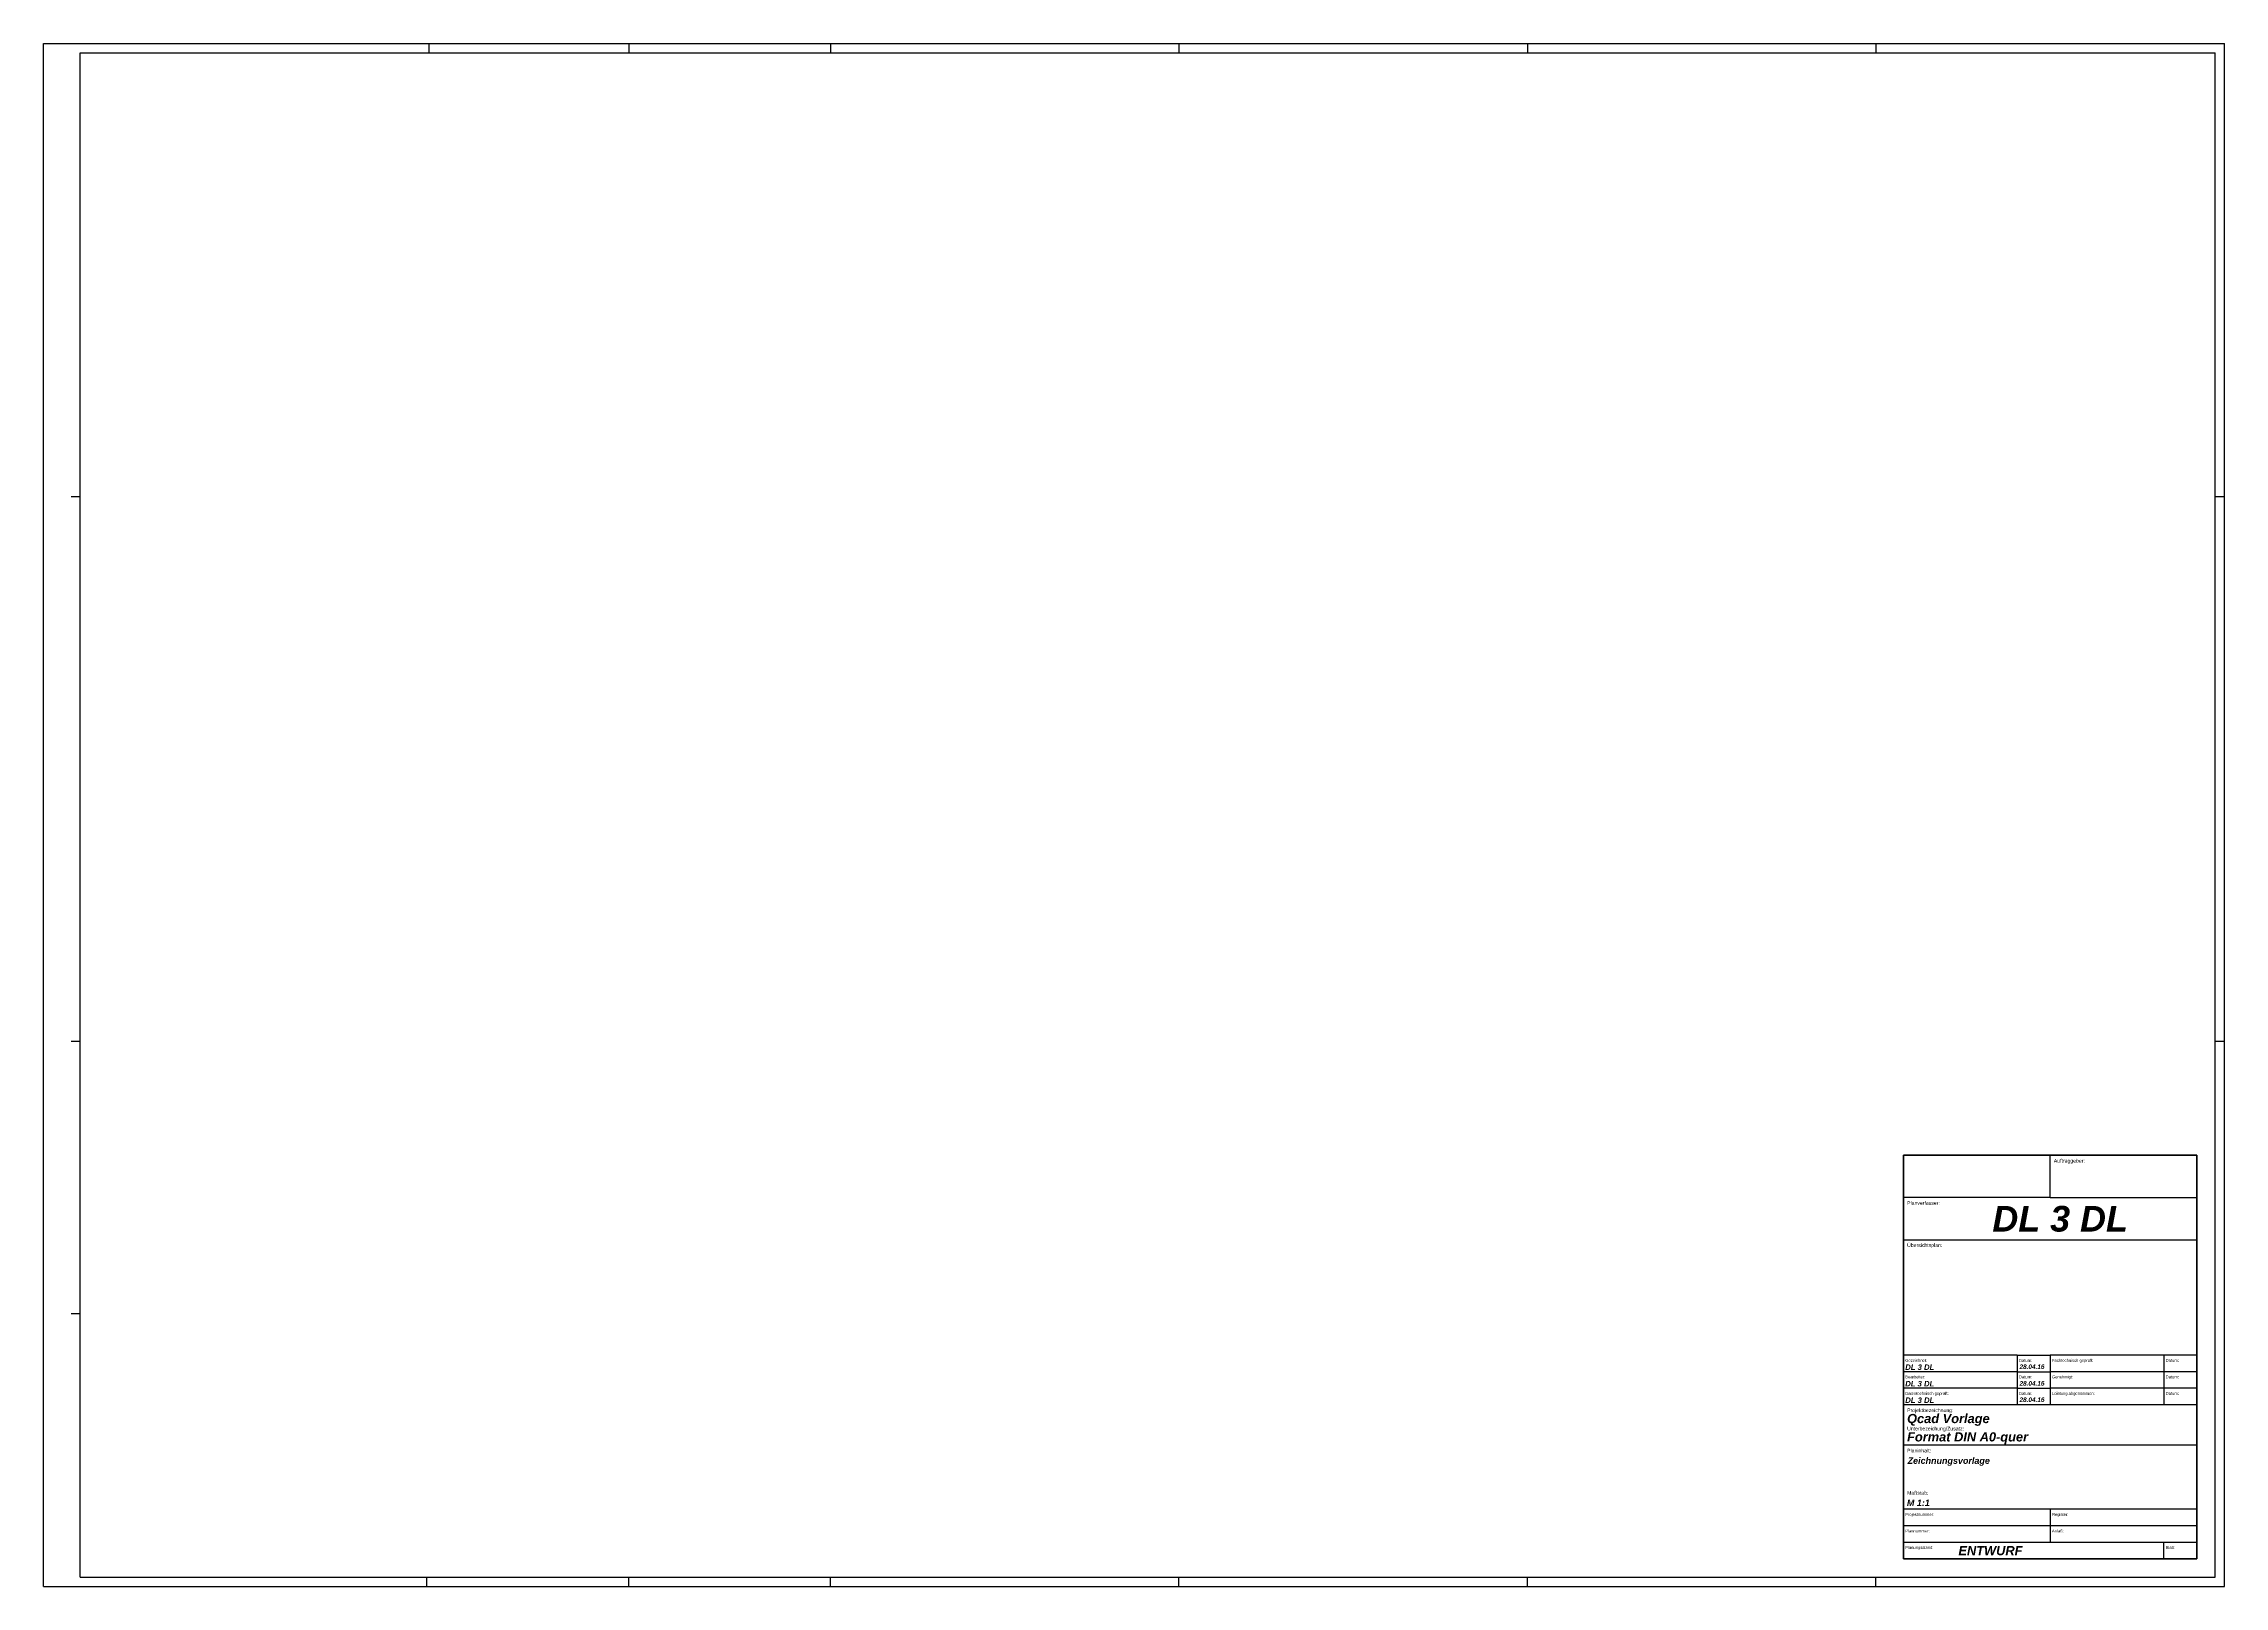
# Model space of a CAD drawing. Header units: millimetres. Extents: x 0 to 1189, y 0 to 841.
import ezdxf

# ---------------------------------------------------------------- set-up
doc = ezdxf.new("R2010")
doc.units = ezdxf.units.MM
for name, color, linetype, true_color in [('Blattrahmen Din A0', 5, 'Continuous', 0x0000ff), ('Faltung Lochung', 3, 'Continuous', 0x00ff00), ('Plankopf ausgefüllt', 94, 'Continuous', 0x008000), ('Plankopf Rahmen', 1, 'Continuous', 0xff0000), ('Plankopf Text Vorgabe', 5, 'Continuous', 0x0000ff)]:
    doc.layers.add(name, color=color, linetype=linetype, true_color=true_color)
doc.layers.add('Plankopf Rahmen 0.5', color=1, linetype='Continuous', lineweight=50, true_color=0xff0000)
doc.styles.add('textstyle0', font='')
doc.styles.add('textstyle1', font='')
doc.styles.add('textstyle10', font='')
doc.styles.add('textstyle11', font='')
doc.styles.add('textstyle12', font='')
doc.styles.add('textstyle13', font='')
doc.styles.add('textstyle14', font='')
doc.styles.add('textstyle15', font='')
doc.styles.add('textstyle16', font='')
doc.styles.add('textstyle17', font='')
doc.styles.add('textstyle18', font='')
doc.styles.add('textstyle19', font='')
doc.styles.add('textstyle2', font='')
doc.styles.add('textstyle20', font='')
doc.styles.add('textstyle21', font='')
doc.styles.add('textstyle22', font='')
doc.styles.add('textstyle23', font='')
doc.styles.add('textstyle24', font='')
doc.styles.add('textstyle25', font='')
doc.styles.add('textstyle26', font='')
doc.styles.add('textstyle27', font='')
doc.styles.add('textstyle28', font='')
doc.styles.add('textstyle29', font='')
doc.styles.add('textstyle3', font='')
doc.styles.add('textstyle30', font='')
doc.styles.add('textstyle31', font='')
doc.styles.add('textstyle32', font='')
doc.styles.add('textstyle33', font='')
doc.styles.add('textstyle34', font='')
doc.styles.add('textstyle35', font='')
doc.styles.add('textstyle36', font='')
doc.styles.add('textstyle4', font='')
doc.styles.add('textstyle5', font='')
doc.styles.add('textstyle6', font='')
doc.styles.add('textstyle7', font='')
doc.styles.add('textstyle8', font='')
doc.styles.add('textstyle9', font='')
doc.styles.get('textstyle0').set_extended_font_data('Liberation Sans')
doc.styles.get('textstyle1').set_extended_font_data('Liberation Sans')
doc.styles.get('textstyle10').set_extended_font_data('Liberation Sans')
doc.styles.get('textstyle11').set_extended_font_data('Liberation Sans')
doc.styles.get('textstyle12').set_extended_font_data('Liberation Sans', bold=True)
doc.styles.get('textstyle13').set_extended_font_data('Liberation Sans', bold=True)
doc.styles.get('textstyle14').set_extended_font_data('Liberation Sans', bold=True)
doc.styles.get('textstyle15').set_extended_font_data('Liberation Sans', bold=True)
doc.styles.get('textstyle16').set_extended_font_data('Liberation Sans', bold=True)
doc.styles.get('textstyle17').set_extended_font_data('Liberation Sans', bold=True)
doc.styles.get('textstyle18').set_extended_font_data('Liberation Sans', bold=True)
doc.styles.get('textstyle19').set_extended_font_data('Liberation Sans', bold=True)
doc.styles.get('textstyle2').set_extended_font_data('Liberation Sans')
doc.styles.get('textstyle20').set_extended_font_data('Liberation Sans', bold=True)
doc.styles.get('textstyle21').set_extended_font_data('Liberation Sans', bold=True)
doc.styles.get('textstyle22').set_extended_font_data('Liberation Sans', bold=True)
doc.styles.get('textstyle23').set_extended_font_data('Liberation Sans', bold=True)
doc.styles.get('textstyle24').set_extended_font_data('Liberation Sans')
doc.styles.get('textstyle25').set_extended_font_data('Liberation Sans')
doc.styles.get('textstyle26').set_extended_font_data('Liberation Sans')
doc.styles.get('textstyle27').set_extended_font_data('Liberation Sans')
doc.styles.get('textstyle28').set_extended_font_data('Liberation Sans')
doc.styles.get('textstyle29').set_extended_font_data('Liberation Sans')
doc.styles.get('textstyle3').set_extended_font_data('Liberation Sans')
doc.styles.get('textstyle30').set_extended_font_data('Liberation Sans')
doc.styles.get('textstyle31').set_extended_font_data('Liberation Sans')
doc.styles.get('textstyle32').set_extended_font_data('Liberation Sans')
doc.styles.get('textstyle33').set_extended_font_data('Liberation Sans')
doc.styles.get('textstyle34').set_extended_font_data('Liberation Sans')
doc.styles.get('textstyle35').set_extended_font_data('Liberation Sans')
doc.styles.get('textstyle36').set_extended_font_data('Liberation Sans')
doc.styles.get('textstyle4').set_extended_font_data('Liberation Sans')
doc.styles.get('textstyle5').set_extended_font_data('Liberation Sans')
doc.styles.get('textstyle6').set_extended_font_data('Liberation Sans')
doc.styles.get('textstyle7').set_extended_font_data('Liberation Sans')
doc.styles.get('textstyle8').set_extended_font_data('Liberation Sans')
doc.styles.get('textstyle9').set_extended_font_data('Liberation Sans')

msp = doc.modelspace()

# ---------------------------------------------------------------- linework, layer by layer
at = {"layer": 'Blattrahmen Din A0'}
for p, q in [((0, 0), (0, 841)), ((0, 841), (1189, 841)), ((20, 836), (1184, 836)), ((20, 5), (20, 836)), ((1184, 5), (1184, 836)), ((1189, 0), (1189, 841)), ((0, 0), (1189, 0)), ((20, 5), (1184, 5))]:
    msp.add_line(p, q, dxfattribs=at)
at = {"layer": 'Faltung Lochung'}
for p, q in [((210, 841), (210, 836)), ((319, 841), (319, 836)), ((429, 841), (429, 836)), ((619, 841), (619, 836)), ((809, 841), (809, 836)), ((999, 841), (999, 836)), ((20, 594), (15, 594)), ((1189, 594), (1184, 594)), ((20, 297), (15, 297)), ((1189, 297), (1184, 297)), ((20, 148.5), (15, 148.5)), ((209, 0), (209, 5)), ((319, 0), (319, 5)), ((429, 0), (429, 5)), ((619, 0), (619, 5)), ((809, 0), (809, 5)), ((999, 0), (999, 5))]:
    msp.add_line(p, q, dxfattribs=at)
at = {"layer": 'Plankopf Rahmen'}
for p, q in [((1014, 15), (1014, 235)), ((1014, 235), (1174, 235)), ((1094, 212), (1094, 235)), ((1174, 15), (1174, 235)), ((1094, 212), (1014, 212)), ((1094, 212), (1174, 212)), ((1014, 189), (1174, 189)), ((1076, 126), (1014, 126)), ((1076, 126), (1076, 99)), ((1076, 126), (1094, 126)), ((1156, 126), (1094, 126)), ((1094, 126), (1094, 99)), ((1174, 126), (1156, 126)), ((1156, 126), (1156, 99)), ((1076, 117), (1014, 117)), ((1076, 108), (1014, 108)), ((1076, 117), (1094, 117)), ((1076, 108), (1094, 108)), ((1156, 117), (1094, 117)), ((1156, 108), (1094, 108)), ((1174, 117), (1156, 117)), ((1174, 108), (1156, 108)), ((1174, 99), (1014, 99)), ((1174, 77), (1014, 77)), ((1094, 42), (1014, 42)), ((1174, 42), (1094, 42)), ((1094, 42), (1094, 24)), ((1094, 33), (1014, 33)), ((1174, 24), (1014, 24)), ((1174, 33), (1094, 33)), ((1156, 15), (1156, 24)), ((1174, 15), (1014, 15))]:
    msp.add_line(p, q, dxfattribs=at)
at = {"layer": 'Plankopf Rahmen 0.5'}
for p, q in [((1174, 235), (1014, 235)), ((1014, 235), (1014, 15)), ((1174, 15), (1174, 235)), ((1014, 15), (1014, 15)), ((1014, 15), (1174, 15)), ((1174, 15), (1174, 15))]:
    msp.add_line(p, q, dxfattribs=at)

# ---------------------------------------------------------------- texts
at = {"layer": 'Plankopf ausgefüllt', "attachment_point": 1}
for s, insert, char_height, style in [('\\fLiberation Sans|b1|i1|c0|p0;DL 3 DL', (1062.5, 207.4), 14, 'textstyle12'), ('\\fLiberation Sans|b1|i1|c0|p0;DL 3 DL', (1015, 121), 3, 'textstyle13'), ('\\fLiberation Sans|b1|i1|c0|p0;28.04.16', (1077.3, 121), 2.5, 'textstyle16'), ('\\fLiberation Sans|b1|i1|c0|p0;DL 3 DL', (1015, 112), 3, 'textstyle14'), ('\\fLiberation Sans|b1|i1|c0|p0;28.04.16', (1077.3, 111.9), 2.5, 'textstyle17'), ('\\fLiberation Sans|b1|i1|c0|p0;DL 3 DL', (1015, 103), 3, 'textstyle15'), ('\\fLiberation Sans|b1|i1|c0|p0;28.04.16', (1077.3, 103), 2.5, 'textstyle18'), ('\\fLiberation Sans|b1|i1|c0|p0;Format DIN A0-quer', (1016, 84), 5, 'textstyle20'), ('\\fLiberation Sans|b1|i1|c0|p0;Qcad Vorlage', (1016, 94), 5, 'textstyle19'), ('\\fLiberation Sans|b1|i1|c0|p0;Zeichnungsvorlage', (1016.3, 70.3), 3.5, 'textstyle22'), ('\\fLiberation Sans|b1|i1|c0|p0;M 1:1', (1015.9, 47.3), 3.5, 'textstyle21'), ('\\fLiberation Sans|b1|i1|c0|p0;ENTWURF', (1044, 22), 5, 'textstyle23')]:
    msp.add_mtext(s, dxfattribs=dict(at, insert=insert, char_height=char_height, style=style))
at = {"layer": 'Plankopf Text Vorgabe', "attachment_point": 1}
for s, insert, char_height, style in [('Auftraggeber:', (1096, 233), 2, 'textstyle26'), ('Planverfasser:', (1016, 210), 2, 'textstyle24'), ('Übersichtsplan:', (1016, 187), 2, 'textstyle25'), ('Gezeichnet:', (1015, 124), 1.6, 'textstyle27'), ('Datum:', (1077, 124), 1.6, 'textstyle30'), ('Fachtechnisch geprüft:', (1095, 124), 1.6, 'textstyle33'), ('Datum:', (1157, 124), 1.6, 'textstyle36'), ('Bearbeitet:', (1015, 115), 1.6, 'textstyle28'), ('Datum:', (1077, 115), 1.6, 'textstyle31'), ('Genehmigt:', (1095, 115), 1.6, 'textstyle34'), ('Datum:', (1157, 115), 1.6, 'textstyle0'), ('Datentechnisch geprüft:', (1015, 106), 1.6, 'textstyle29'), ('Projektbezeichnung:', (1016, 97), 2, 'textstyle2'), ('Datum:', (1077, 106), 1.6, 'textstyle32'), ('Leistung abgenommen:', (1095, 106), 1.6, 'textstyle35'), ('Datum:', (1157, 106), 1.6, 'textstyle1'), ('Unterbezeichung/Zusatz:', (1016, 87), 2, 'textstyle3'), ('Planinhalt:', (1016, 75), 2, 'textstyle4'), ('Maßstab:', (1016, 52), 2, 'textstyle5'), ('Projektnummer:', (1015, 40), 1.6, 'textstyle6'), ('Register:', (1095, 40), 1.6, 'textstyle9'), ('Plannummer:', (1015, 31), 1.6, 'textstyle7'), ('Anlaß:', (1095, 31), 1.6, 'textstyle10'), ('Planungsstand:', (1015, 22), 1.6, 'textstyle8'), ('Blatt:', (1157, 22), 1.6, 'textstyle11')]:
    msp.add_mtext(s, dxfattribs=dict(at, insert=insert, char_height=char_height, style=style))

doc.saveas('drawing.dxf')
